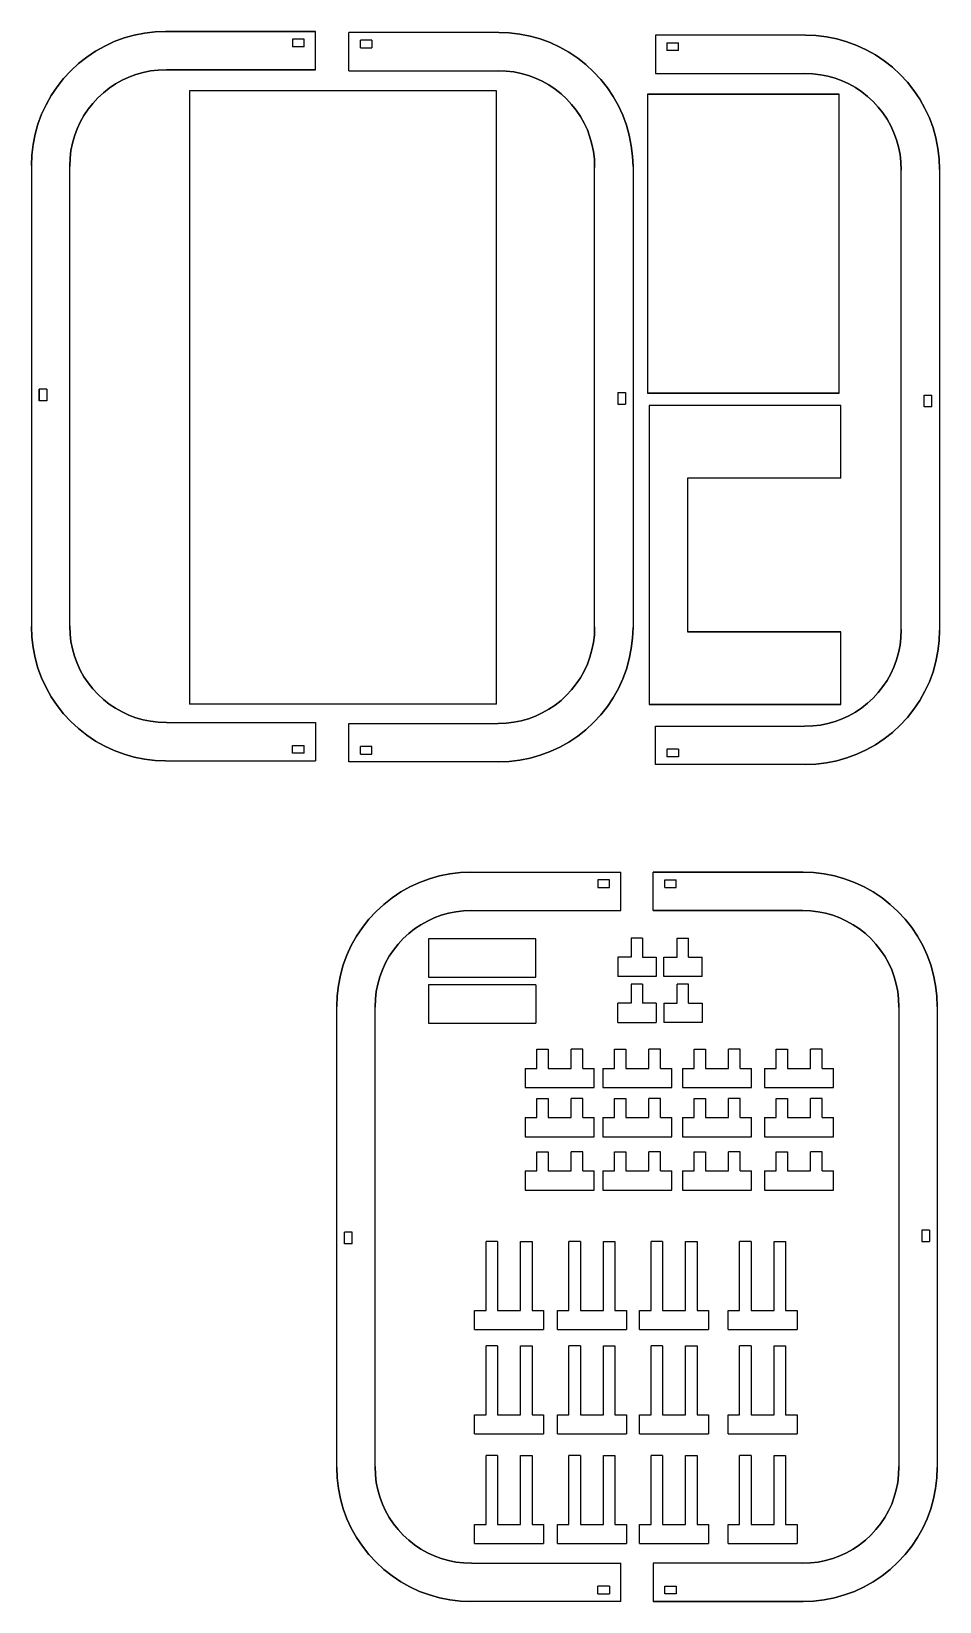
# Model space of a CAD drawing. Extents: x 322 to 440, y -20 to 184.
import ezdxf

# ---------------------------------------------------------------- set-up
doc = ezdxf.new("R2010")
doc.units = 0
doc.header["$MEASUREMENT"] = 0
doc.layers.get('0').update_dxf_attribs({"linetype": 'CONTINUOUS'})

msp = doc.modelspace()

# ---------------------------------------------------------------- linework, layer by layer
at = {"color": 1}
for p, q in [((337.93, 184.35), (336.57, 184.19)), ((337.93, 184.35), (336.57, 184.19)), ((336.57, 184.19), (337.93, 184.35)), ((339.31, 184.41), (337.93, 184.35)), ((339.31, 184.41), (337.93, 184.35)), ((337.93, 184.35), (339.31, 184.41)), ((339.31, 184.41), (358.86, 184.41)), ((358.86, 184.41), (339.31, 184.41)), ((358.86, 179.41), (358.86, 184.41)), ((382.75, 184.28), (363.2, 184.28)), ((363.2, 179.28), (363.2, 184.28)), ((384.12, 184.22), (382.75, 184.28)), ((384.12, 184.22), (382.75, 184.28)), ((382.75, 184.28), (384.12, 184.22)), ((331.36, 182.5), (330.16, 181.83)), ((331.36, 182.5), (330.16, 181.83)), ((330.16, 181.83), (331.36, 182.5)), ((332.61, 183.08), (331.36, 182.5)), ((332.61, 183.08), (331.36, 182.5)), ((331.36, 182.5), (332.61, 183.08)), ((333.9, 183.55), (332.61, 183.08)), ((333.9, 183.55), (332.61, 183.08)), ((332.61, 183.08), (333.9, 183.55)), ((335.22, 183.93), (333.9, 183.55)), ((335.22, 183.93), (333.9, 183.55)), ((333.9, 183.55), (335.22, 183.93)), ((336.57, 184.19), (335.22, 183.93)), ((336.57, 184.19), (335.22, 183.93)), ((335.22, 183.93), (336.57, 184.19)), ((357.36, 183.41), (355.86, 183.41)), ((355.86, 183.41), (355.86, 182.41)), ((357.36, 182.41), (355.86, 182.41)), ((357.36, 182.41), (357.36, 183.41)), ((364.7, 182.28), (364.7, 183.28)), ((366.2, 183.28), (364.7, 183.28)), ((364.7, 182.28), (366.2, 182.28)), ((366.2, 183.28), (366.2, 182.28)), ((385.49, 184.06), (384.12, 184.22)), ((385.49, 184.06), (384.12, 184.22)), ((384.12, 184.22), (385.49, 184.06)), ((386.84, 183.79), (385.49, 184.06)), ((386.84, 183.79), (385.49, 184.06)), ((385.49, 184.06), (386.84, 183.79)), ((388.16, 183.42), (386.84, 183.79)), ((388.16, 183.42), (386.84, 183.79)), ((386.84, 183.79), (388.16, 183.42)), ((389.45, 182.95), (388.16, 183.42)), ((389.45, 182.95), (388.16, 183.42)), ((388.16, 183.42), (389.45, 182.95)), ((390.69, 182.37), (389.45, 182.95)), ((390.69, 182.37), (389.45, 182.95)), ((389.45, 182.95), (390.69, 182.37)), ((390.69, 182.37), (391.89, 181.7)), ((391.89, 181.7), (390.69, 182.37)), ((391.89, 181.7), (390.69, 182.37)), ((422.73, 183.92), (403.18, 183.92)), ((403.18, 183.92), (403.18, 178.92)), ((404.67, 182.92), (406.17, 182.92)), ((404.67, 182.92), (404.67, 181.92)), ((406.17, 181.92), (406.17, 182.92)), ((424.1, 183.87), (422.73, 183.92)), ((424.1, 183.87), (422.73, 183.92)), ((422.73, 183.92), (424.1, 183.87)), ((425.46, 183.71), (424.1, 183.87)), ((425.46, 183.71), (424.1, 183.87)), ((424.1, 183.87), (425.46, 183.71)), ((426.81, 183.44), (425.46, 183.71)), ((426.81, 183.44), (425.46, 183.71)), ((425.46, 183.71), (426.81, 183.44)), ((428.13, 183.06), (426.81, 183.44)), ((428.13, 183.06), (426.81, 183.44)), ((426.81, 183.44), (428.13, 183.06)), ((429.42, 182.59), (428.13, 183.06)), ((429.42, 182.59), (428.13, 183.06)), ((428.13, 183.06), (429.42, 182.59)), ((430.67, 182.01), (429.42, 182.59)), ((430.67, 182.01), (429.42, 182.59)), ((429.42, 182.59), (430.67, 182.01)), ((327.94, 180.22), (326.93, 179.28)), ((327.94, 180.22), (326.93, 179.28)), ((326.93, 179.28), (327.94, 180.22)), ((329.02, 181.07), (327.94, 180.22)), ((329.02, 181.07), (327.94, 180.22)), ((327.94, 180.22), (329.02, 181.07)), ((330.16, 181.83), (329.02, 181.07)), ((330.16, 181.83), (329.02, 181.07)), ((329.02, 181.07), (330.16, 181.83)), ((393.04, 180.94), (391.89, 181.7)), ((393.04, 180.94), (391.89, 181.7)), ((391.89, 181.7), (393.04, 180.94)), ((394.12, 180.08), (393.04, 180.94)), ((394.12, 180.08), (393.04, 180.94)), ((393.04, 180.94), (394.12, 180.08)), ((406.17, 181.92), (404.67, 181.92)), ((431.87, 181.34), (430.67, 182.01)), ((431.87, 181.34), (430.67, 182.01)), ((430.67, 182.01), (431.87, 181.34)), ((433.01, 180.58), (431.87, 181.34)), ((433.01, 180.58), (431.87, 181.34)), ((431.87, 181.34), (433.01, 180.58)), ((434.09, 179.73), (433.01, 180.58)), ((434.09, 179.73), (433.01, 180.58)), ((433.01, 180.58), (434.09, 179.73)), ((326, 178.27), (325.15, 177.2)), ((326, 178.27), (325.15, 177.2)), ((325.15, 177.2), (326, 178.27)), ((326.93, 179.28), (326, 178.27)), ((326.93, 179.28), (326, 178.27)), ((326, 178.27), (326.93, 179.28)), ((334.52, 178.45), (333.63, 178.04)), ((333.63, 178.04), (334.52, 178.45)), ((334.52, 178.45), (333.63, 178.04)), ((335.44, 178.79), (334.52, 178.45)), ((334.52, 178.45), (335.44, 178.79)), ((335.44, 178.79), (334.52, 178.45)), ((336.39, 179.06), (335.44, 178.79)), ((335.44, 178.79), (336.39, 179.06)), ((336.39, 179.06), (335.44, 178.79)), ((337.35, 179.25), (336.39, 179.06)), ((336.39, 179.06), (337.35, 179.25)), ((337.35, 179.25), (336.39, 179.06)), ((338.33, 179.37), (337.35, 179.25)), ((337.35, 179.25), (338.33, 179.37)), ((338.33, 179.37), (337.35, 179.25)), ((339.4, 179.41), (338.33, 179.37)), ((338.33, 179.37), (339.4, 179.41)), ((339.4, 179.41), (338.33, 179.37)), ((339.4, 179.41), (358.86, 179.41)), ((358.86, 179.41), (339.4, 179.41)), ((363.2, 179.28), (382.65, 179.28)), ((383.73, 179.24), (382.65, 179.28)), ((382.65, 179.28), (383.73, 179.24)), ((383.73, 179.24), (382.65, 179.28)), ((384.7, 179.12), (383.73, 179.24)), ((383.73, 179.24), (384.7, 179.12)), ((384.7, 179.12), (383.73, 179.24)), ((385.67, 178.93), (384.7, 179.12)), ((384.7, 179.12), (385.67, 178.93)), ((385.67, 178.93), (384.7, 179.12)), ((386.61, 178.66), (385.67, 178.93)), ((385.67, 178.93), (386.61, 178.66)), ((386.61, 178.66), (385.67, 178.93)), ((387.53, 178.32), (386.61, 178.66)), ((386.61, 178.66), (387.53, 178.32)), ((387.53, 178.32), (386.61, 178.66)), ((388.42, 177.91), (387.53, 178.32)), ((387.53, 178.32), (388.42, 177.91)), ((388.42, 177.91), (387.53, 178.32)), ((395.12, 179.15), (394.12, 180.08)), ((395.12, 179.15), (394.12, 180.08)), ((394.12, 180.08), (395.12, 179.15)), ((396.06, 178.14), (395.12, 179.15)), ((396.06, 178.14), (395.12, 179.15)), ((395.12, 179.15), (396.06, 178.14)), ((396.91, 177.06), (396.06, 178.14)), ((396.91, 177.06), (396.06, 178.14)), ((396.06, 178.14), (396.91, 177.06)), ((403.18, 178.92), (422.63, 178.92)), ((423.71, 178.88), (422.63, 178.92)), ((422.63, 178.92), (423.71, 178.88)), ((423.71, 178.88), (422.63, 178.92)), ((424.68, 178.76), (423.71, 178.88)), ((423.71, 178.88), (424.68, 178.76)), ((424.68, 178.76), (423.71, 178.88)), ((425.64, 178.57), (424.68, 178.76)), ((424.68, 178.76), (425.64, 178.57)), ((425.64, 178.57), (424.68, 178.76)), ((426.59, 178.31), (425.64, 178.57)), ((425.64, 178.57), (426.59, 178.31)), ((426.59, 178.31), (425.64, 178.57)), ((427.51, 177.97), (426.59, 178.31)), ((426.59, 178.31), (427.51, 177.97)), ((427.51, 177.97), (426.59, 178.31)), ((435.1, 178.8), (434.09, 179.73)), ((435.1, 178.8), (434.09, 179.73)), ((434.09, 179.73), (435.1, 178.8)), ((436.03, 177.79), (435.1, 178.8)), ((436.03, 177.79), (435.1, 178.8)), ((435.1, 178.8), (436.03, 177.79)), ((325.15, 177.2), (324.39, 176.05)), ((325.15, 177.2), (324.39, 176.05)), ((324.39, 176.05), (325.15, 177.2)), ((331.19, 176.41), (330.47, 175.74)), ((330.47, 175.74), (331.19, 176.41)), ((331.19, 176.41), (330.47, 175.74)), ((331.96, 177.02), (331.19, 176.41)), ((331.19, 176.41), (331.96, 177.02)), ((331.96, 177.02), (331.19, 176.41)), ((332.78, 177.56), (331.96, 177.02)), ((331.96, 177.02), (332.78, 177.56)), ((332.78, 177.56), (331.96, 177.02)), ((333.63, 178.04), (332.78, 177.56)), ((332.78, 177.56), (333.63, 178.04)), ((333.63, 178.04), (332.78, 177.56)), ((342.43, 176.67), (342.43, 96.67)), ((382.43, 176.67), (342.43, 176.67)), ((382.43, 96.67), (382.43, 176.67)), ((389.28, 177.43), (388.42, 177.91)), ((388.42, 177.91), (389.28, 177.43)), ((389.28, 177.43), (388.42, 177.91)), ((390.1, 176.89), (389.28, 177.43)), ((389.28, 177.43), (390.1, 176.89)), ((390.1, 176.89), (389.28, 177.43)), ((390.87, 176.28), (390.1, 176.89)), ((390.1, 176.89), (390.87, 176.28)), ((390.87, 176.28), (390.1, 176.89)), ((391.59, 175.61), (390.87, 176.28)), ((390.87, 176.28), (391.59, 175.61)), ((391.59, 175.61), (390.87, 176.28)), ((397.67, 175.92), (396.91, 177.06)), ((397.67, 175.92), (396.91, 177.06)), ((396.91, 177.06), (397.67, 175.92)), ((427.12, 176.23), (402.12, 176.23)), ((402.12, 176.23), (402.12, 137.23)), ((402.12, 176.23), (427.12, 176.23)), ((427.12, 137.23), (427.12, 176.23)), ((428.4, 177.56), (427.51, 177.97)), ((427.51, 177.97), (428.4, 177.56)), ((428.4, 177.56), (427.51, 177.97)), ((429.26, 177.08), (428.4, 177.56)), ((428.4, 177.56), (429.26, 177.08)), ((429.26, 177.08), (428.4, 177.56)), ((430.07, 176.53), (429.26, 177.08)), ((429.26, 177.08), (430.07, 176.53)), ((430.07, 176.53), (429.26, 177.08)), ((430.84, 175.92), (430.07, 176.53)), ((430.07, 176.53), (430.84, 175.92)), ((430.84, 175.92), (430.07, 176.53)), ((436.88, 176.71), (436.03, 177.79)), ((436.88, 176.71), (436.03, 177.79)), ((436.03, 177.79), (436.88, 176.71)), ((437.65, 175.56), (436.88, 176.71)), ((437.65, 175.56), (436.88, 176.71)), ((436.88, 176.71), (437.65, 175.56)), ((323.71, 174.85), (323.14, 173.61)), ((323.71, 174.85), (323.14, 173.61)), ((323.14, 173.61), (323.71, 174.85)), ((324.39, 176.05), (323.71, 174.85)), ((324.39, 176.05), (323.71, 174.85)), ((323.71, 174.85), (324.39, 176.05)), ((329.2, 174.25), (328.65, 173.44)), ((328.65, 173.44), (329.2, 174.25)), ((329.2, 174.25), (328.65, 173.44)), ((329.8, 175.02), (329.2, 174.25)), ((329.2, 174.25), (329.8, 175.02)), ((329.8, 175.02), (329.2, 174.25)), ((330.47, 175.74), (329.8, 175.02)), ((330.47, 175.74), (329.8, 175.02)), ((329.8, 175.02), (330.47, 175.74)), ((392.25, 174.89), (391.59, 175.61)), ((391.59, 175.61), (392.25, 174.89)), ((392.25, 174.89), (391.59, 175.61)), ((392.86, 174.12), (392.25, 174.89)), ((392.25, 174.89), (392.86, 174.12)), ((392.86, 174.12), (392.25, 174.89)), ((393.4, 173.31), (392.86, 174.12)), ((392.86, 174.12), (393.4, 173.31)), ((393.4, 173.31), (392.86, 174.12)), ((398.34, 174.72), (397.67, 175.92)), ((398.34, 174.72), (397.67, 175.92)), ((397.67, 175.92), (398.34, 174.72)), ((398.92, 173.47), (398.34, 174.72)), ((398.92, 173.47), (398.34, 174.72)), ((398.34, 174.72), (398.92, 173.47)), ((431.56, 175.26), (430.84, 175.92)), ((430.84, 175.92), (431.56, 175.26)), ((431.56, 175.26), (430.84, 175.92)), ((432.23, 174.54), (431.56, 175.26)), ((431.56, 175.26), (432.23, 174.54)), ((432.23, 174.54), (431.56, 175.26)), ((432.84, 173.77), (432.23, 174.54)), ((432.23, 174.54), (432.84, 173.77)), ((432.84, 173.77), (432.23, 174.54)), ((438.32, 174.37), (437.65, 175.56)), ((438.32, 174.37), (437.65, 175.56)), ((437.65, 175.56), (438.32, 174.37)), ((438.89, 173.12), (438.32, 174.37)), ((438.89, 173.12), (438.32, 174.37)), ((438.32, 174.37), (438.89, 173.12)), ((322.66, 172.32), (322.29, 170.99)), ((322.66, 172.32), (322.29, 170.99)), ((322.29, 170.99), (322.66, 172.32)), ((323.14, 173.61), (322.66, 172.32)), ((323.14, 173.61), (322.66, 172.32)), ((322.66, 172.32), (323.14, 173.61)), ((328.17, 172.58), (327.76, 171.69)), ((327.76, 171.69), (328.17, 172.58)), ((328.17, 172.58), (327.76, 171.69)), ((328.65, 173.44), (328.17, 172.58)), ((328.17, 172.58), (328.65, 173.44)), ((328.65, 173.44), (328.17, 172.58)), ((393.88, 172.45), (393.4, 173.31)), ((393.4, 173.31), (393.88, 172.45)), ((393.88, 172.45), (393.4, 173.31)), ((394.3, 171.56), (393.88, 172.45)), ((393.88, 172.45), (394.3, 171.56)), ((394.3, 171.56), (393.88, 172.45)), ((399.39, 172.19), (398.92, 173.47)), ((399.39, 172.19), (398.92, 173.47)), ((398.92, 173.47), (399.39, 172.19)), ((399.77, 170.86), (399.39, 172.19)), ((399.77, 170.86), (399.39, 172.19)), ((399.39, 172.19), (399.77, 170.86)), ((433.38, 172.95), (432.84, 173.77)), ((432.84, 173.77), (433.38, 172.95)), ((433.38, 172.95), (432.84, 173.77)), ((433.86, 172.09), (433.38, 172.95)), ((433.38, 172.95), (433.86, 172.09)), ((433.86, 172.09), (433.38, 172.95)), ((434.27, 171.2), (433.86, 172.09)), ((433.86, 172.09), (434.27, 171.2)), ((434.27, 171.2), (433.86, 172.09)), ((439.37, 171.83), (438.89, 173.12)), ((439.37, 171.83), (438.89, 173.12)), ((438.89, 173.12), (439.37, 171.83)), ((322.29, 170.99), (322.02, 169.65)), ((322.29, 170.99), (322.02, 169.65)), ((322.02, 169.65), (322.29, 170.99)), ((327.42, 170.77), (327.16, 169.83)), ((327.16, 169.83), (327.42, 170.77)), ((327.42, 170.77), (327.16, 169.83)), ((327.76, 171.69), (327.42, 170.77)), ((327.42, 170.77), (327.76, 171.69)), ((327.76, 171.69), (327.42, 170.77)), ((394.63, 170.64), (394.3, 171.56)), ((394.3, 171.56), (394.63, 170.64)), ((394.63, 170.64), (394.3, 171.56)), ((394.9, 169.69), (394.63, 170.64)), ((394.63, 170.64), (394.9, 169.69)), ((394.9, 169.69), (394.63, 170.64)), ((400.03, 169.51), (399.77, 170.86)), ((400.03, 169.51), (399.77, 170.86)), ((399.77, 170.86), (400.03, 169.51)), ((434.61, 170.28), (434.27, 171.2)), ((434.27, 171.2), (434.61, 170.28)), ((434.61, 170.28), (434.27, 171.2)), ((434.88, 169.34), (434.61, 170.28)), ((434.61, 170.28), (434.88, 169.34)), ((434.88, 169.34), (434.61, 170.28)), ((439.74, 170.51), (439.37, 171.83)), ((439.74, 170.51), (439.37, 171.83)), ((439.37, 171.83), (439.74, 170.51)), ((440.01, 169.16), (439.74, 170.51)), ((440.01, 169.16), (439.74, 170.51)), ((439.74, 170.51), (440.01, 169.16)), ((321.86, 168.28), (321.81, 166.91)), ((321.86, 168.28), (321.81, 166.91)), ((321.81, 166.91), (321.86, 168.28)), ((322.02, 169.65), (321.86, 168.28)), ((322.02, 169.65), (321.86, 168.28)), ((321.86, 168.28), (322.02, 169.65)), ((326.85, 167.89), (326.81, 166.81)), ((326.81, 166.81), (326.85, 167.89)), ((326.85, 167.89), (326.81, 166.81)), ((326.96, 168.86), (326.85, 167.89)), ((326.85, 167.89), (326.96, 168.86)), ((326.96, 168.86), (326.85, 167.89)), ((327.16, 169.83), (326.96, 168.86)), ((326.96, 168.86), (327.16, 169.83)), ((327.16, 169.83), (326.96, 168.86)), ((395.09, 168.73), (394.9, 169.69)), ((394.9, 169.69), (395.09, 168.73)), ((395.09, 168.73), (394.9, 169.69)), ((395.21, 167.76), (395.09, 168.73)), ((395.09, 168.73), (395.21, 167.76)), ((395.21, 167.76), (395.09, 168.73)), ((400.2, 168.15), (400.03, 169.51)), ((400.2, 168.15), (400.03, 169.51)), ((400.03, 169.51), (400.2, 168.15)), ((400.25, 166.78), (400.2, 168.15)), ((400.25, 166.78), (400.2, 168.15)), ((400.2, 168.15), (400.25, 166.78)), ((435.07, 168.38), (434.88, 169.34)), ((434.88, 169.34), (435.07, 168.38)), ((435.07, 168.38), (434.88, 169.34)), ((435.18, 167.4), (435.07, 168.38)), ((435.07, 168.38), (435.18, 167.4)), ((435.18, 167.4), (435.07, 168.38)), ((440.17, 167.79), (440.01, 169.16)), ((440.17, 167.79), (440.01, 169.16)), ((440.01, 169.16), (440.17, 167.79)), ((321.81, 166.91), (321.81, 106.8)), ((321.81, 166.91), (321.81, 106.8)), ((326.81, 106.9), (326.81, 166.81)), ((395.25, 166.68), (395.21, 167.76)), ((395.21, 167.76), (395.25, 166.68)), ((395.25, 166.68), (395.21, 167.76)), ((395.25, 106.77), (395.25, 166.68)), ((400.25, 166.78), (400.25, 106.67)), ((435.23, 166.32), (435.18, 167.4)), ((435.18, 167.4), (435.23, 166.32)), ((435.23, 166.32), (435.18, 167.4)), ((435.23, 106.41), (435.23, 166.32)), ((440.23, 166.42), (440.17, 167.79)), ((440.23, 166.42), (440.17, 167.79)), ((440.17, 167.79), (440.23, 166.42)), ((440.23, 166.42), (440.23, 106.32)), ((323.81, 137.76), (322.81, 137.76)), ((322.81, 136.26), (322.81, 137.76)), ((322.81, 137.76), (322.81, 136.26)), ((323.81, 137.76), (323.81, 136.26)), ((398.25, 137.32), (398.25, 135.82)), ((398.25, 137.32), (399.25, 137.32)), ((399.25, 137.32), (399.25, 135.82)), ((402.12, 137.23), (427.12, 137.23)), ((427.12, 137.23), (402.12, 137.23)), ((323.81, 136.26), (322.81, 136.26)), ((398.25, 135.82), (399.25, 135.82)), ((427.37, 135.64), (402.37, 135.64)), ((402.37, 135.64), (402.37, 96.64)), ((427.37, 135.64), (402.37, 135.64)), ((427.37, 126.14), (427.37, 135.64)), ((438.23, 135.47), (438.23, 136.97)), ((438.23, 136.97), (439.23, 136.97)), ((439.23, 135.47), (438.23, 135.47)), ((439.23, 135.47), (439.23, 136.97)), ((407.37, 126.14), (407.37, 106.14)), ((427.37, 126.14), (407.37, 126.14)), ((427.37, 126.14), (407.37, 126.14)), ((321.81, 106.8), (321.86, 105.43)), ((321.81, 106.8), (321.86, 105.43)), ((321.86, 105.43), (321.81, 106.8)), ((326.81, 106.9), (326.85, 105.82)), ((326.85, 105.82), (326.81, 106.9)), ((326.81, 106.9), (326.85, 105.82)), ((395.21, 105.69), (395.25, 106.77)), ((395.25, 106.77), (395.21, 105.69)), ((395.21, 105.69), (395.25, 106.77)), ((400.2, 105.3), (400.25, 106.67)), ((400.2, 105.3), (400.25, 106.67)), ((400.25, 106.67), (400.2, 105.3)), ((321.86, 105.43), (322.02, 104.07)), ((321.86, 105.43), (322.02, 104.07)), ((322.02, 104.07), (321.86, 105.43)), ((326.85, 105.82), (326.96, 104.85)), ((326.96, 104.85), (326.85, 105.82)), ((326.85, 105.82), (326.96, 104.85)), ((326.96, 104.85), (327.16, 103.89)), ((327.16, 103.89), (326.96, 104.85)), ((326.96, 104.85), (327.16, 103.89)), ((394.9, 103.75), (395.09, 104.72)), ((395.09, 104.72), (394.9, 103.75)), ((394.9, 103.75), (395.09, 104.72)), ((395.09, 104.72), (395.21, 105.69)), ((395.21, 105.69), (395.09, 104.72)), ((395.09, 104.72), (395.21, 105.69)), ((400.03, 103.93), (400.2, 105.3)), ((400.03, 103.93), (400.2, 105.3)), ((400.2, 105.3), (400.03, 103.93)), ((427.37, 106.14), (407.37, 106.14)), ((407.37, 106.14), (427.37, 106.14)), ((427.37, 96.64), (427.37, 106.14)), ((435.07, 104.36), (435.18, 105.33)), ((435.18, 105.33), (435.07, 104.36)), ((435.07, 104.36), (435.18, 105.33)), ((435.18, 105.33), (435.23, 106.41)), ((435.23, 106.41), (435.18, 105.33)), ((435.18, 105.33), (435.23, 106.41)), ((440.01, 103.58), (440.17, 104.94)), ((440.01, 103.58), (440.17, 104.94)), ((440.17, 104.94), (440.01, 103.58)), ((440.17, 104.94), (440.23, 106.32)), ((440.17, 104.94), (440.23, 106.32)), ((440.23, 106.32), (440.17, 104.94)), ((322.02, 104.07), (322.29, 102.72)), ((322.02, 104.07), (322.29, 102.72)), ((322.29, 102.72), (322.02, 104.07)), ((322.29, 102.72), (322.66, 101.4)), ((322.29, 102.72), (322.66, 101.4)), ((322.66, 101.4), (322.29, 102.72)), ((327.16, 103.89), (327.42, 102.94)), ((327.42, 102.94), (327.16, 103.89)), ((327.16, 103.89), (327.42, 102.94)), ((327.42, 102.94), (327.76, 102.02)), ((327.76, 102.02), (327.42, 102.94)), ((327.42, 102.94), (327.76, 102.02)), ((394.3, 101.89), (394.63, 102.81)), ((394.63, 102.81), (394.3, 101.89)), ((394.3, 101.89), (394.63, 102.81)), ((394.63, 102.81), (394.9, 103.75)), ((394.9, 103.75), (394.63, 102.81)), ((394.63, 102.81), (394.9, 103.75)), ((399.39, 101.26), (399.77, 102.59)), ((399.39, 101.26), (399.77, 102.59)), ((399.77, 102.59), (399.39, 101.26)), ((399.77, 102.59), (400.03, 103.93)), ((399.77, 102.59), (400.03, 103.93)), ((400.03, 103.93), (399.77, 102.59)), ((434.61, 102.45), (434.27, 101.53)), ((434.27, 101.53), (434.61, 102.45)), ((434.27, 101.53), (434.61, 102.45)), ((434.61, 102.45), (434.88, 103.4)), ((434.88, 103.4), (434.61, 102.45)), ((434.61, 102.45), (434.88, 103.4)), ((434.88, 103.4), (435.07, 104.36)), ((435.07, 104.36), (434.88, 103.4)), ((434.88, 103.4), (435.07, 104.36)), ((439.74, 102.23), (440.01, 103.58)), ((439.74, 102.23), (440.01, 103.58)), ((440.01, 103.58), (439.74, 102.23)), ((322.66, 101.4), (323.14, 100.11)), ((322.66, 101.4), (323.14, 100.11)), ((323.14, 100.11), (322.66, 101.4)), ((327.76, 102.02), (328.17, 101.13)), ((328.17, 101.13), (327.76, 102.02)), ((327.76, 102.02), (328.17, 101.13)), ((328.17, 101.13), (328.65, 100.27)), ((328.65, 100.27), (328.17, 101.13)), ((328.17, 101.13), (328.65, 100.27)), ((393.4, 100.14), (393.88, 101)), ((393.4, 100.14), (393.88, 101)), ((393.88, 101), (393.4, 100.14)), ((393.88, 101), (394.3, 101.89)), ((394.3, 101.89), (393.88, 101)), ((393.88, 101), (394.3, 101.89)), ((398.92, 99.97), (399.39, 101.26)), ((398.92, 99.97), (399.39, 101.26)), ((399.39, 101.26), (398.92, 99.97)), ((433.38, 99.79), (433.86, 100.64)), ((433.86, 100.64), (433.38, 99.79)), ((433.38, 99.79), (433.86, 100.64)), ((433.86, 100.64), (434.27, 101.53)), ((434.27, 101.53), (433.86, 100.64)), ((433.86, 100.64), (434.27, 101.53)), ((438.89, 99.62), (439.37, 100.91)), ((438.89, 99.62), (439.37, 100.91)), ((439.37, 100.91), (438.89, 99.62)), ((439.37, 100.91), (439.74, 102.23)), ((439.37, 100.91), (439.74, 102.23)), ((439.74, 102.23), (439.37, 100.91)), ((323.14, 100.11), (323.71, 98.86)), ((323.14, 100.11), (323.71, 98.86)), ((323.71, 98.86), (323.14, 100.11)), ((323.71, 98.86), (324.39, 97.66)), ((323.71, 98.86), (324.39, 97.66)), ((324.39, 97.66), (323.71, 98.86)), ((328.65, 100.27), (329.2, 99.46)), ((329.2, 99.46), (328.65, 100.27)), ((328.65, 100.27), (329.2, 99.46)), ((329.2, 99.46), (329.8, 98.69)), ((329.8, 98.69), (329.2, 99.46)), ((329.2, 99.46), (329.8, 98.69)), ((329.8, 98.69), (330.47, 97.97)), ((330.47, 97.97), (329.8, 98.69)), ((329.8, 98.69), (330.47, 97.97)), ((391.59, 97.84), (392.25, 98.56)), ((392.25, 98.56), (391.59, 97.84)), ((391.59, 97.84), (392.25, 98.56)), ((392.25, 98.56), (392.86, 99.33)), ((392.86, 99.33), (392.25, 98.56)), ((392.25, 98.56), (392.86, 99.33)), ((392.86, 99.33), (393.4, 100.14)), ((393.4, 100.14), (392.86, 99.33)), ((392.86, 99.33), (393.4, 100.14)), ((397.67, 97.53), (398.34, 98.73)), ((397.67, 97.53), (398.34, 98.73)), ((398.34, 98.73), (397.67, 97.53)), ((398.34, 98.73), (398.92, 99.97)), ((398.34, 98.73), (398.92, 99.97)), ((398.92, 99.97), (398.34, 98.73)), ((432.23, 98.2), (432.84, 98.97)), ((432.84, 98.97), (432.23, 98.2)), ((432.23, 98.2), (432.84, 98.97)), ((432.84, 98.97), (433.38, 99.79)), ((433.38, 99.79), (432.84, 98.97)), ((432.84, 98.97), (433.38, 99.79)), ((437.65, 97.17), (438.32, 98.37)), ((437.65, 97.17), (438.32, 98.37)), ((438.32, 98.37), (437.65, 97.17)), ((438.32, 98.37), (438.89, 99.62)), ((438.32, 98.37), (438.89, 99.62)), ((438.89, 99.62), (438.32, 98.37)), ((324.39, 97.66), (325.15, 96.52)), ((324.39, 97.66), (325.15, 96.52)), ((325.15, 96.52), (324.39, 97.66)), ((325.15, 96.52), (326, 95.44)), ((325.15, 96.52), (326, 95.44)), ((326, 95.44), (325.15, 96.52)), ((330.47, 97.97), (331.19, 97.3)), ((331.19, 97.3), (330.47, 97.97)), ((330.47, 97.97), (331.19, 97.3)), ((331.19, 97.3), (331.96, 96.69)), ((331.96, 96.69), (331.19, 97.3)), ((331.19, 97.3), (331.96, 96.69)), ((331.96, 96.69), (332.78, 96.15)), ((332.78, 96.15), (331.96, 96.69)), ((331.96, 96.69), (332.78, 96.15)), ((382.43, 96.67), (342.43, 96.67)), ((389.28, 96.02), (390.1, 96.56)), ((390.1, 96.56), (389.28, 96.02)), ((389.28, 96.02), (390.1, 96.56)), ((390.1, 96.56), (390.87, 97.17)), ((390.87, 97.17), (390.1, 96.56)), ((390.1, 96.56), (390.87, 97.17)), ((390.87, 97.17), (391.59, 97.84)), ((391.59, 97.84), (390.87, 97.17)), ((390.87, 97.17), (391.59, 97.84)), ((396.06, 95.31), (396.91, 96.39)), ((396.06, 95.31), (396.91, 96.39)), ((396.91, 96.39), (396.06, 95.31)), ((396.91, 96.39), (397.67, 97.53)), ((396.91, 96.39), (397.67, 97.53)), ((397.67, 97.53), (396.91, 96.39)), ((402.37, 96.64), (427.37, 96.64)), ((427.37, 96.64), (402.37, 96.64)), ((430.07, 96.21), (430.84, 96.81)), ((430.84, 96.81), (430.07, 96.21)), ((430.07, 96.21), (430.84, 96.81)), ((430.84, 96.81), (431.56, 97.48)), ((431.56, 97.48), (430.84, 96.81)), ((430.84, 96.81), (431.56, 97.48)), ((431.56, 97.48), (432.23, 98.2)), ((432.23, 98.2), (431.56, 97.48)), ((431.56, 97.48), (432.23, 98.2)), ((436.88, 96.03), (437.65, 97.17)), ((436.88, 96.03), (437.65, 97.17)), ((437.65, 97.17), (436.88, 96.03)), ((326, 95.44), (326.93, 94.43)), ((326, 95.44), (326.93, 94.43)), ((326.93, 94.43), (326, 95.44)), ((326.93, 94.43), (327.94, 93.5)), ((326.93, 94.43), (327.94, 93.5)), ((327.94, 93.5), (326.93, 94.43)), ((332.78, 96.15), (333.63, 95.67)), ((333.63, 95.67), (332.78, 96.15)), ((332.78, 96.15), (333.63, 95.67)), ((334.52, 95.26), (333.63, 95.67)), ((333.63, 95.67), (334.52, 95.26)), ((333.63, 95.67), (334.52, 95.26)), ((334.52, 95.26), (335.44, 94.92)), ((335.44, 94.92), (334.52, 95.26)), ((334.52, 95.26), (335.44, 94.92)), ((335.44, 94.92), (336.39, 94.65)), ((336.39, 94.65), (335.44, 94.92)), ((335.44, 94.92), (336.39, 94.65)), ((336.39, 94.65), (337.35, 94.46)), ((337.35, 94.46), (336.39, 94.65)), ((336.39, 94.65), (337.35, 94.46)), ((337.35, 94.46), (338.33, 94.35)), ((338.33, 94.35), (337.35, 94.46)), ((337.35, 94.46), (338.33, 94.35)), ((338.33, 94.35), (339.4, 94.3)), ((339.4, 94.3), (338.33, 94.35)), ((338.33, 94.35), (339.4, 94.3)), ((339.4, 94.3), (358.86, 94.3)), ((339.41, 94.3), (358.86, 94.3)), ((358.86, 94.3), (358.86, 89.3)), ((382.65, 94.17), (383.73, 94.21)), ((383.73, 94.21), (382.65, 94.17)), ((382.65, 94.17), (383.73, 94.21)), ((383.73, 94.21), (384.7, 94.33)), ((384.7, 94.33), (383.73, 94.21)), ((383.73, 94.21), (384.7, 94.33)), ((385.67, 94.52), (384.7, 94.33)), ((384.7, 94.33), (385.67, 94.52)), ((384.7, 94.33), (385.67, 94.52)), ((385.67, 94.52), (386.61, 94.79)), ((386.61, 94.79), (385.67, 94.52)), ((385.67, 94.52), (386.61, 94.79)), ((386.61, 94.79), (387.53, 95.13)), ((387.53, 95.13), (386.61, 94.79)), ((386.61, 94.79), (387.53, 95.13)), ((387.53, 95.13), (388.42, 95.54)), ((388.42, 95.54), (387.53, 95.13)), ((387.53, 95.13), (388.42, 95.54)), ((388.42, 95.54), (389.28, 96.02)), ((389.28, 96.02), (388.42, 95.54)), ((388.42, 95.54), (389.28, 96.02)), ((394.12, 93.36), (395.12, 94.3)), ((394.12, 93.36), (395.12, 94.3)), ((395.12, 94.3), (394.12, 93.36)), ((395.12, 94.3), (396.06, 95.31)), ((395.12, 94.3), (396.06, 95.31)), ((396.06, 95.31), (395.12, 94.3)), ((425.64, 94.16), (426.59, 94.43)), ((426.59, 94.43), (425.64, 94.16)), ((425.64, 94.16), (426.59, 94.43)), ((426.59, 94.43), (427.51, 94.77)), ((427.51, 94.77), (426.59, 94.43)), ((426.59, 94.43), (427.51, 94.77)), ((427.51, 94.77), (428.4, 95.18)), ((428.4, 95.18), (427.51, 94.77)), ((427.51, 94.77), (428.4, 95.18)), ((428.4, 95.18), (429.26, 95.66)), ((429.26, 95.66), (428.4, 95.18)), ((428.4, 95.18), (429.26, 95.66)), ((429.26, 95.66), (430.07, 96.21)), ((430.07, 96.21), (429.26, 95.66)), ((429.26, 95.66), (430.07, 96.21)), ((435.1, 93.94), (436.03, 94.95)), ((435.1, 93.94), (436.03, 94.95)), ((436.03, 94.95), (435.1, 93.94)), ((436.03, 94.95), (436.88, 96.03)), ((436.03, 94.95), (436.88, 96.03)), ((436.88, 96.03), (436.03, 94.95)), ((327.94, 93.5), (329.02, 92.65)), ((327.94, 93.5), (329.02, 92.65)), ((329.02, 92.65), (327.94, 93.5)), ((329.02, 92.65), (330.16, 91.88)), ((329.02, 92.65), (330.16, 91.88)), ((330.16, 91.88), (329.02, 92.65)), ((363.2, 94.17), (382.65, 94.17)), ((363.2, 89.17), (363.2, 94.17)), ((391.89, 91.75), (393.04, 92.51)), ((391.89, 91.75), (393.04, 92.51)), ((393.04, 92.51), (391.89, 91.75)), ((393.04, 92.51), (394.12, 93.36)), ((393.04, 92.51), (394.12, 93.36)), ((394.12, 93.36), (393.04, 92.51)), ((403.17, 88.82), (403.17, 93.81)), ((403.17, 93.81), (422.63, 93.81)), ((422.63, 93.81), (423.71, 93.86)), ((423.71, 93.86), (422.63, 93.81)), ((422.63, 93.81), (423.71, 93.86)), ((423.71, 93.86), (424.68, 93.97)), ((424.68, 93.97), (423.71, 93.86)), ((423.71, 93.86), (424.68, 93.97)), ((424.68, 93.97), (425.64, 94.16)), ((425.64, 94.16), (424.68, 93.97)), ((424.68, 93.97), (425.64, 94.16)), ((431.87, 91.39), (433.01, 92.16)), ((431.87, 91.39), (433.01, 92.16)), ((433.01, 92.16), (431.87, 91.39)), ((433.01, 92.16), (434.09, 93.01)), ((433.01, 92.16), (434.09, 93.01)), ((434.09, 93.01), (433.01, 92.16)), ((434.09, 93.01), (435.1, 93.94)), ((434.09, 93.01), (435.1, 93.94)), ((435.1, 93.94), (434.09, 93.01)), ((330.16, 91.88), (331.36, 91.21)), ((330.16, 91.88), (331.36, 91.21)), ((331.36, 91.21), (330.16, 91.88)), ((331.36, 91.21), (332.61, 90.64)), ((331.36, 91.21), (332.61, 90.64)), ((332.61, 90.64), (331.36, 91.21)), ((332.61, 90.64), (333.9, 90.16)), ((332.61, 90.64), (333.9, 90.16)), ((333.9, 90.16), (332.61, 90.64)), ((333.9, 90.16), (335.22, 89.79)), ((333.9, 90.16), (335.22, 89.79)), ((335.22, 89.79), (333.9, 90.16)), ((355.86, 90.3), (355.86, 91.3)), ((355.86, 91.3), (357.36, 91.3)), ((357.36, 90.3), (355.86, 90.3)), ((357.36, 90.3), (357.36, 91.3)), ((366.2, 91.17), (364.7, 91.17)), ((364.7, 90.17), (364.7, 91.17)), ((364.7, 90.17), (366.2, 90.17)), ((366.2, 90.17), (366.2, 91.17)), ((388.16, 90.03), (389.45, 90.5)), ((388.16, 90.03), (389.45, 90.5)), ((389.45, 90.5), (388.16, 90.03)), ((389.45, 90.5), (390.69, 91.08)), ((389.45, 90.5), (390.69, 91.08)), ((390.69, 91.08), (389.45, 90.5)), ((390.69, 91.08), (391.89, 91.75)), ((390.69, 91.08), (391.89, 91.75)), ((391.89, 91.75), (390.69, 91.08)), ((404.67, 90.82), (404.67, 89.82)), ((406.17, 90.82), (404.67, 90.82)), ((406.17, 90.82), (406.17, 89.81)), ((428.13, 89.67), (429.42, 90.15)), ((428.13, 89.67), (429.42, 90.15)), ((429.42, 90.15), (428.13, 89.67)), ((429.42, 90.15), (430.67, 90.72)), ((429.42, 90.15), (430.67, 90.72)), ((430.67, 90.72), (429.42, 90.15)), ((430.67, 90.72), (431.87, 91.39)), ((430.67, 90.72), (431.87, 91.39)), ((431.87, 91.39), (430.67, 90.72)), ((335.22, 89.79), (336.57, 89.52)), ((335.22, 89.79), (336.57, 89.52)), ((336.57, 89.52), (335.22, 89.79)), ((336.57, 89.52), (337.93, 89.36)), ((336.57, 89.52), (337.93, 89.36)), ((337.93, 89.36), (336.57, 89.52)), ((337.93, 89.36), (339.31, 89.3)), ((337.93, 89.36), (339.31, 89.3)), ((339.31, 89.3), (337.93, 89.36)), ((339.31, 89.3), (358.86, 89.3)), ((339.31, 89.3), (358.86, 89.3)), ((382.75, 89.17), (363.2, 89.17)), ((382.75, 89.17), (384.12, 89.23)), ((382.75, 89.17), (384.12, 89.23)), ((384.12, 89.23), (382.75, 89.17)), ((384.12, 89.23), (385.49, 89.39)), ((384.12, 89.23), (385.49, 89.39)), ((385.49, 89.39), (384.12, 89.23)), ((386.84, 89.66), (385.49, 89.39)), ((385.49, 89.39), (386.84, 89.65)), ((385.49, 89.39), (386.84, 89.65)), ((386.84, 89.65), (388.16, 90.03)), ((386.84, 89.65), (388.16, 90.03)), ((388.16, 90.03), (386.84, 89.65)), ((422.73, 88.82), (403.17, 88.82)), ((406.17, 89.82), (404.67, 89.82)), ((422.73, 88.82), (424.1, 88.87)), ((422.73, 88.82), (424.1, 88.87)), ((424.1, 88.87), (422.73, 88.82)), ((424.1, 88.87), (425.46, 89.03)), ((424.1, 88.87), (425.46, 89.03)), ((425.46, 89.03), (424.1, 88.87)), ((425.46, 89.03), (426.81, 89.3)), ((425.46, 89.03), (426.81, 89.3)), ((426.81, 89.3), (425.46, 89.03)), ((426.81, 89.3), (428.13, 89.67)), ((426.81, 89.3), (428.13, 89.67)), ((428.13, 89.67), (426.81, 89.3)), ((372.42, 73.44), (373.71, 73.92)), ((372.42, 73.44), (373.71, 73.92)), ((373.71, 73.92), (372.42, 73.44)), ((373.71, 73.92), (375.03, 74.29)), ((373.71, 73.92), (375.03, 74.29)), ((375.03, 74.29), (373.71, 73.92)), ((375.03, 74.29), (376.38, 74.56)), ((375.03, 74.29), (376.38, 74.56)), ((376.38, 74.56), (375.03, 74.29)), ((376.38, 74.56), (377.74, 74.72)), ((376.38, 74.56), (377.74, 74.72)), ((377.74, 74.72), (376.38, 74.56)), ((377.74, 74.72), (379.12, 74.78)), ((377.74, 74.72), (379.12, 74.78)), ((379.12, 74.78), (377.74, 74.72)), ((379.12, 74.78), (398.67, 74.78)), ((397.17, 73.78), (395.67, 73.78)), ((395.67, 73.78), (395.67, 72.78)), ((397.17, 72.78), (397.17, 73.78)), ((398.67, 69.78), (398.67, 74.78)), ((402.88, 74.78), (422.43, 74.78)), ((422.43, 74.78), (402.88, 74.78)), ((402.88, 69.78), (402.88, 74.78)), ((404.38, 73.78), (405.88, 73.78)), ((404.38, 72.78), (404.38, 73.78)), ((405.88, 72.78), (405.88, 73.78)), ((422.43, 74.78), (423.8, 74.72)), ((422.43, 74.78), (423.8, 74.72)), ((423.8, 74.72), (422.43, 74.78)), ((423.8, 74.72), (425.17, 74.56)), ((423.8, 74.72), (425.17, 74.56)), ((425.17, 74.56), (423.8, 74.72)), ((425.17, 74.56), (426.52, 74.29)), ((425.17, 74.56), (426.52, 74.29)), ((426.52, 74.29), (425.17, 74.56)), ((426.52, 74.29), (427.84, 73.92)), ((426.52, 74.29), (427.84, 73.92)), ((427.84, 73.92), (426.52, 74.29)), ((427.84, 73.92), (429.13, 73.44)), ((427.84, 73.92), (429.13, 73.44)), ((429.13, 73.44), (427.84, 73.92)), ((368.83, 71.43), (369.97, 72.2)), ((368.83, 71.43), (369.97, 72.2)), ((369.97, 72.2), (368.83, 71.43)), ((369.97, 72.2), (371.17, 72.87)), ((369.97, 72.2), (371.17, 72.87)), ((371.17, 72.87), (369.97, 72.2)), ((371.17, 72.87), (372.42, 73.44)), ((371.17, 72.87), (372.42, 73.44)), ((372.42, 73.44), (371.17, 72.87)), ((395.67, 72.78), (397.17, 72.78)), ((404.38, 72.78), (405.88, 72.78)), ((429.13, 73.44), (430.38, 72.87)), ((429.13, 73.44), (430.38, 72.87)), ((430.38, 72.87), (429.13, 73.44)), ((430.38, 72.87), (431.57, 72.2)), ((430.38, 72.87), (431.57, 72.2)), ((431.57, 72.2), (430.38, 72.87)), ((431.57, 72.2), (432.72, 71.43)), ((431.57, 72.2), (432.72, 71.43)), ((432.72, 71.43), (431.57, 72.2)), ((365.81, 68.64), (366.74, 69.65)), ((365.81, 68.64), (366.74, 69.65)), ((366.74, 69.65), (365.81, 68.64)), ((366.74, 69.65), (367.75, 70.58)), ((366.74, 69.65), (367.75, 70.58)), ((367.75, 70.58), (366.74, 69.65)), ((367.75, 70.58), (368.83, 71.43)), ((367.75, 70.58), (368.83, 71.43)), ((368.83, 71.43), (367.75, 70.58)), ((376.2, 69.43), (377.16, 69.62)), ((377.16, 69.62), (376.2, 69.43)), ((376.2, 69.43), (377.16, 69.62)), ((377.16, 69.62), (378.14, 69.73)), ((378.14, 69.73), (377.16, 69.62)), ((377.16, 69.62), (378.14, 69.73)), ((378.14, 69.73), (379.21, 69.78)), ((379.21, 69.78), (378.14, 69.73)), ((378.14, 69.73), (379.21, 69.78)), ((379.21, 69.78), (398.67, 69.78)), ((402.88, 69.78), (422.33, 69.78)), ((422.33, 69.78), (402.88, 69.78)), ((422.33, 69.78), (423.41, 69.73)), ((423.41, 69.73), (422.33, 69.78)), ((422.33, 69.78), (423.41, 69.73)), ((423.41, 69.73), (424.39, 69.62)), ((424.39, 69.62), (423.41, 69.73)), ((423.41, 69.73), (424.39, 69.62)), ((424.39, 69.62), (425.35, 69.43)), ((425.35, 69.43), (424.39, 69.62)), ((424.39, 69.62), (425.35, 69.43)), ((432.72, 71.43), (433.8, 70.58)), ((432.72, 71.43), (433.8, 70.58)), ((433.8, 70.58), (432.72, 71.43)), ((433.8, 70.58), (434.8, 69.65)), ((433.8, 70.58), (434.8, 69.65)), ((434.8, 69.65), (433.8, 70.58)), ((434.8, 69.65), (435.74, 68.64)), ((434.8, 69.65), (435.74, 68.64)), ((435.74, 68.64), (434.8, 69.65)), ((364.96, 67.56), (365.81, 68.64)), ((364.96, 67.56), (365.81, 68.64)), ((365.81, 68.64), (364.96, 67.56)), ((371.77, 67.39), (372.59, 67.93)), ((372.59, 67.93), (371.77, 67.39)), ((371.77, 67.39), (372.59, 67.93)), ((372.59, 67.93), (373.44, 68.41)), ((373.44, 68.41), (372.59, 67.93)), ((372.59, 67.93), (373.44, 68.41)), ((373.44, 68.41), (374.33, 68.82)), ((374.33, 68.82), (373.44, 68.41)), ((373.44, 68.41), (374.33, 68.82)), ((374.33, 68.82), (375.25, 69.16)), ((375.25, 69.16), (374.33, 68.82)), ((374.33, 68.82), (375.25, 69.16)), ((375.25, 69.16), (376.2, 69.43)), ((376.2, 69.43), (375.25, 69.16)), ((375.25, 69.16), (376.2, 69.43)), ((425.35, 69.43), (426.29, 69.16)), ((426.29, 69.16), (425.35, 69.43)), ((425.35, 69.43), (426.29, 69.16)), ((426.29, 69.16), (427.21, 68.82)), ((427.21, 68.82), (426.29, 69.16)), ((426.29, 69.16), (427.21, 68.82)), ((427.21, 68.82), (428.1, 68.41)), ((428.1, 68.41), (427.21, 68.82)), ((427.21, 68.82), (428.1, 68.41)), ((428.1, 68.41), (428.96, 67.93)), ((428.96, 67.93), (428.1, 68.41)), ((428.1, 68.41), (428.96, 67.93)), ((428.96, 67.93), (429.78, 67.39)), ((429.78, 67.39), (428.96, 67.93)), ((428.96, 67.93), (429.78, 67.39)), ((435.74, 68.64), (436.59, 67.56)), ((435.74, 68.64), (436.59, 67.56)), ((436.59, 67.56), (435.74, 68.64)), ((363.52, 65.22), (364.2, 66.42)), ((363.52, 65.22), (364.2, 66.42)), ((364.2, 66.42), (363.52, 65.22)), ((364.2, 66.42), (364.96, 67.56)), ((364.2, 66.42), (364.96, 67.56)), ((364.96, 67.56), (364.2, 66.42)), ((369.61, 65.39), (370.28, 66.11)), ((370.28, 66.11), (369.61, 65.39)), ((369.61, 65.39), (370.28, 66.11)), ((370.28, 66.11), (371, 66.78)), ((371, 66.78), (370.28, 66.11)), ((370.28, 66.11), (371, 66.78)), ((371, 66.78), (371.77, 67.39)), ((371.77, 67.39), (371, 66.78)), ((371, 66.78), (371.77, 67.39)), ((387.6, 66.09), (373.6, 66.09)), ((373.6, 66.09), (373.6, 61.09)), ((387.6, 61.09), (387.6, 66.09)), ((401.5, 66.18), (400, 66.18)), ((400, 66.18), (400, 63.68)), ((401.5, 66.18), (401.5, 63.68)), ((406, 63.68), (406, 66.18)), ((406, 66.18), (407.5, 66.18)), ((407.5, 63.68), (407.5, 66.18)), ((429.78, 67.39), (430.55, 66.78)), ((430.55, 66.78), (429.78, 67.39)), ((429.78, 67.39), (430.55, 66.78)), ((430.55, 66.78), (431.27, 66.11)), ((431.27, 66.11), (430.55, 66.78)), ((430.55, 66.78), (431.27, 66.11)), ((431.27, 66.11), (431.93, 65.39)), ((431.93, 65.39), (431.27, 66.11)), ((431.27, 66.11), (431.93, 65.39)), ((436.59, 67.56), (437.35, 66.42)), ((436.59, 67.56), (437.35, 66.42)), ((437.35, 66.42), (436.59, 67.56)), ((437.35, 66.42), (438.02, 65.22)), ((437.35, 66.42), (438.02, 65.22)), ((438.02, 65.22), (437.35, 66.42)), ((362.47, 62.68), (362.95, 63.97)), ((362.47, 62.68), (362.95, 63.97)), ((362.95, 63.97), (362.47, 62.68)), ((362.95, 63.97), (363.52, 65.22)), ((362.95, 63.97), (363.52, 65.22)), ((363.52, 65.22), (362.95, 63.97)), ((367.98, 62.95), (368.46, 63.81)), ((368.46, 63.81), (367.98, 62.95)), ((367.98, 62.95), (368.46, 63.81)), ((368.46, 63.81), (369.01, 64.62)), ((369.01, 64.62), (368.46, 63.81)), ((368.46, 63.81), (369.01, 64.62)), ((369.01, 64.62), (369.61, 65.39)), ((369.61, 65.39), (369.01, 64.62)), ((369.01, 64.62), (369.61, 65.39)), ((400, 63.68), (398.25, 63.68)), ((398.25, 63.68), (398.25, 61.18)), ((403.25, 63.68), (403.25, 61.18)), ((404.25, 63.68), (406, 63.68)), ((404.25, 61.18), (404.25, 63.68)), ((407.5, 63.68), (409.25, 63.68)), ((409.25, 61.18), (409.25, 63.68)), ((431.93, 65.39), (432.54, 64.62)), ((432.54, 64.62), (431.93, 65.39)), ((431.93, 65.39), (432.54, 64.62)), ((432.54, 64.62), (433.08, 63.81)), ((433.08, 63.81), (432.54, 64.62)), ((432.54, 64.62), (433.08, 63.81)), ((433.08, 63.81), (433.56, 62.95)), ((433.56, 62.95), (433.08, 63.81)), ((433.08, 63.81), (433.56, 62.95)), ((438.02, 65.22), (438.6, 63.97)), ((438.02, 65.22), (438.6, 63.97)), ((438.6, 63.97), (438.02, 65.22)), ((438.6, 63.97), (439.07, 62.68)), ((438.6, 63.97), (439.07, 62.68)), ((439.07, 62.68), (438.6, 63.97)), ((362.1, 61.36), (362.47, 62.68)), ((362.1, 61.36), (362.47, 62.68)), ((362.47, 62.68), (362.1, 61.36)), ((367.23, 61.14), (367.57, 62.06)), ((367.57, 62.06), (367.23, 61.14)), ((367.23, 61.14), (367.57, 62.06)), ((367.57, 62.06), (367.98, 62.95)), ((367.98, 62.95), (367.57, 62.06)), ((367.57, 62.06), (367.98, 62.95)), ((433.56, 62.95), (433.98, 62.06)), ((433.98, 62.06), (433.56, 62.95)), ((433.56, 62.95), (433.98, 62.06)), ((433.98, 62.06), (434.31, 61.14)), ((434.31, 61.14), (433.98, 62.06)), ((433.98, 62.06), (434.31, 61.14)), ((439.07, 62.68), (439.45, 61.36)), ((439.07, 62.68), (439.45, 61.36)), ((439.45, 61.36), (439.07, 62.68)), ((361.67, 58.65), (361.83, 60.01)), ((361.67, 58.65), (361.83, 60.01)), ((361.83, 60.01), (361.67, 58.65)), ((361.83, 60.01), (362.1, 61.36)), ((361.83, 60.01), (362.1, 61.36)), ((362.1, 61.36), (361.83, 60.01)), ((366.77, 59.23), (366.97, 60.19)), ((366.97, 60.19), (366.77, 59.23)), ((366.77, 59.23), (366.97, 60.19)), ((366.97, 60.19), (367.23, 61.14)), ((367.23, 61.14), (366.97, 60.19)), ((366.97, 60.19), (367.23, 61.14)), ((373.6, 61.09), (387.6, 61.09)), ((387.6, 60.09), (373.6, 60.09)), ((373.6, 60.09), (373.6, 55.09)), ((387.6, 60.09), (387.6, 55.09)), ((403.25, 61.18), (398.25, 61.18)), ((400, 60.18), (400, 57.68)), ((401.5, 60.18), (400, 60.18)), ((401.5, 60.18), (401.5, 57.68)), ((409.25, 61.18), (404.25, 61.18)), ((406, 57.68), (406, 60.18)), ((407.5, 60.18), (406, 60.18)), ((407.5, 57.68), (407.5, 60.18)), ((434.31, 61.14), (434.58, 60.19)), ((434.58, 60.19), (434.31, 61.14)), ((434.31, 61.14), (434.58, 60.19)), ((434.58, 60.19), (434.77, 59.23)), ((434.77, 59.23), (434.58, 60.19)), ((434.58, 60.19), (434.77, 59.23)), ((439.45, 61.36), (439.71, 60.01)), ((439.45, 61.36), (439.71, 60.01)), ((439.71, 60.01), (439.45, 61.36)), ((439.71, 60.01), (439.88, 58.65)), ((439.71, 60.01), (439.88, 58.65)), ((439.88, 58.65), (439.71, 60.01)), ((361.62, 57.28), (361.67, 58.65)), ((361.62, 57.28), (361.67, 58.65)), ((361.67, 58.65), (361.62, 57.28)), ((366.62, 57.18), (366.66, 58.26)), ((366.66, 58.26), (366.62, 57.18)), ((366.62, 57.18), (366.66, 58.26)), ((366.66, 58.26), (366.77, 59.23)), ((366.77, 59.23), (366.66, 58.26)), ((366.66, 58.26), (366.77, 59.23)), ((398.25, 55.18), (398.25, 57.68)), ((400, 57.68), (398.25, 57.68)), ((403.25, 57.68), (401.5, 57.68)), ((403.25, 57.68), (403.25, 55.18)), ((404.25, 57.68), (406, 57.68)), ((404.25, 57.68), (404.25, 55.18)), ((407.5, 57.68), (409.25, 57.68)), ((409.25, 57.68), (409.25, 55.18)), ((434.77, 59.23), (434.89, 58.26)), ((434.89, 58.26), (434.77, 59.23)), ((434.77, 59.23), (434.89, 58.26)), ((434.89, 58.26), (434.93, 57.18)), ((434.93, 57.18), (434.89, 58.26)), ((434.89, 58.26), (434.93, 57.18)), ((439.88, 58.65), (439.93, 57.28)), ((439.88, 58.65), (439.93, 57.28)), ((439.93, 57.28), (439.88, 58.65)), ((361.62, -2.83), (361.62, 57.28)), ((366.62, -2.73), (366.62, 57.18)), ((434.93, 57.18), (434.93, -2.73)), ((439.93, 57.28), (439.93, -2.83)), ((373.6, 55.09), (387.6, 55.09)), ((398.25, 55.18), (403.25, 55.18)), ((409.25, 55.18), (404.25, 55.18)), ((387.69, 49.2), (387.69, 51.7)), ((387.69, 51.7), (389.19, 51.7)), ((389.19, 51.7), (389.19, 49.2)), ((392.19, 49.2), (392.19, 51.7)), ((393.69, 51.7), (392.19, 51.7)), ((393.69, 49.2), (393.69, 51.7)), ((397.83, 49.2), (397.83, 51.7)), ((397.83, 51.7), (399.33, 51.7)), ((399.33, 51.7), (399.33, 49.2)), ((402.33, 49.2), (402.33, 51.7)), ((403.83, 51.7), (402.33, 51.7)), ((403.83, 49.2), (403.83, 51.7)), ((408.22, 49.2), (408.22, 51.7)), ((408.22, 51.7), (409.72, 51.7)), ((409.72, 51.7), (409.72, 49.2)), ((412.72, 49.2), (412.72, 51.7)), ((414.22, 51.7), (412.72, 51.7)), ((414.22, 49.2), (414.22, 51.7)), ((418.9, 49.2), (418.9, 51.7)), ((418.9, 51.7), (420.4, 51.7)), ((420.4, 51.7), (420.4, 49.2)), ((423.4, 49.2), (423.4, 51.7)), ((424.9, 51.7), (423.4, 51.7)), ((424.9, 49.2), (424.9, 51.7)), ((386.19, 49.2), (387.69, 49.2)), ((386.19, 49.2), (386.19, 46.7)), ((389.19, 49.2), (392.19, 49.2)), ((393.69, 49.2), (395.19, 49.2)), ((395.19, 46.7), (395.19, 49.2)), ((396.33, 49.2), (397.83, 49.2)), ((396.33, 49.2), (396.33, 46.7)), ((399.33, 49.2), (402.33, 49.2)), ((403.83, 49.2), (405.33, 49.2)), ((405.33, 46.7), (405.33, 49.2)), ((406.72, 49.2), (408.22, 49.2)), ((406.72, 49.2), (406.72, 46.7)), ((409.72, 49.2), (412.72, 49.2)), ((414.22, 49.2), (415.72, 49.2)), ((415.72, 46.7), (415.72, 49.2)), ((417.4, 49.2), (418.9, 49.2)), ((417.4, 49.2), (417.4, 46.7)), ((420.4, 49.2), (423.4, 49.2)), ((424.9, 49.2), (426.4, 49.2)), ((426.4, 46.7), (426.4, 49.2)), ((386.19, 46.7), (395.19, 46.7)), ((387.69, 42.79), (387.69, 45.29)), ((387.69, 45.29), (389.19, 45.29)), ((389.19, 45.29), (389.19, 42.79)), ((392.19, 42.79), (392.19, 45.29)), ((393.69, 45.29), (392.19, 45.29)), ((393.69, 42.79), (393.69, 45.29)), ((396.33, 46.7), (405.33, 46.7)), ((397.83, 42.79), (397.83, 45.29)), ((397.83, 45.29), (399.33, 45.29)), ((399.33, 45.29), (399.33, 42.79)), ((402.33, 42.79), (402.33, 45.29)), ((403.83, 45.29), (402.33, 45.29)), ((403.83, 42.79), (403.83, 45.29)), ((406.72, 46.7), (415.72, 46.7)), ((408.22, 42.79), (408.22, 45.29)), ((408.22, 45.29), (409.72, 45.29)), ((409.72, 45.29), (409.72, 42.79)), ((412.72, 42.79), (412.72, 45.29)), ((414.22, 45.29), (412.72, 45.29)), ((414.22, 42.79), (414.22, 45.29)), ((417.4, 46.7), (426.4, 46.7)), ((418.9, 42.79), (418.9, 45.29)), ((418.9, 45.29), (420.4, 45.29)), ((420.4, 45.29), (420.4, 42.79)), ((423.4, 42.79), (423.4, 45.29)), ((424.9, 45.29), (423.4, 45.29)), ((424.9, 42.79), (424.9, 45.29)), ((386.19, 42.79), (387.69, 42.79)), ((386.19, 42.79), (386.19, 40.29)), ((389.19, 42.79), (392.19, 42.79)), ((393.69, 42.79), (395.19, 42.79)), ((395.19, 40.29), (395.19, 42.79)), ((396.33, 42.79), (397.83, 42.79)), ((396.33, 42.79), (396.33, 40.29)), ((399.33, 42.79), (402.33, 42.79)), ((403.83, 42.79), (405.33, 42.79)), ((405.33, 40.29), (405.33, 42.79)), ((406.72, 42.79), (408.22, 42.79)), ((406.72, 42.79), (406.72, 40.29)), ((409.72, 42.79), (412.72, 42.79)), ((414.22, 42.79), (415.72, 42.79)), ((415.72, 40.29), (415.72, 42.79)), ((417.4, 42.79), (418.9, 42.79)), ((417.4, 42.79), (417.4, 40.29)), ((420.4, 42.79), (423.4, 42.79)), ((424.9, 42.79), (426.4, 42.79)), ((426.4, 40.29), (426.4, 42.79)), ((386.19, 40.29), (395.19, 40.29)), ((396.33, 40.29), (405.33, 40.29)), ((406.72, 40.29), (415.72, 40.29)), ((417.4, 40.29), (426.4, 40.29)), ((387.69, 35.82), (387.69, 38.32)), ((387.69, 38.32), (389.19, 38.32)), ((389.19, 38.32), (389.19, 35.82)), ((392.19, 35.82), (392.19, 38.32)), ((393.69, 38.32), (392.19, 38.32)), ((393.69, 35.82), (393.69, 38.32)), ((397.83, 35.82), (397.83, 38.32)), ((397.83, 38.32), (399.33, 38.32)), ((399.33, 38.32), (399.33, 35.82)), ((402.33, 35.82), (402.33, 38.32)), ((403.83, 38.32), (402.33, 38.32)), ((403.83, 35.82), (403.83, 38.32)), ((408.22, 35.82), (408.22, 38.32)), ((408.22, 38.32), (409.72, 38.32)), ((409.72, 38.32), (409.72, 35.82)), ((412.72, 35.82), (412.72, 38.32)), ((414.22, 38.32), (412.72, 38.32)), ((414.22, 35.82), (414.22, 38.32)), ((418.9, 35.82), (418.9, 38.32)), ((418.9, 38.32), (420.4, 38.32)), ((420.4, 38.32), (420.4, 35.82)), ((423.4, 35.82), (423.4, 38.32)), ((424.9, 38.32), (423.4, 38.32)), ((424.9, 35.82), (424.9, 38.32)), ((386.19, 35.82), (387.69, 35.82)), ((386.19, 35.82), (386.19, 33.32)), ((389.19, 35.82), (392.19, 35.82)), ((393.69, 35.82), (395.19, 35.82)), ((395.19, 33.32), (395.19, 35.82)), ((396.33, 35.82), (397.83, 35.82)), ((396.33, 35.82), (396.33, 33.32)), ((399.33, 35.82), (402.33, 35.82)), ((403.83, 35.82), (405.33, 35.82)), ((405.33, 33.32), (405.33, 35.82)), ((406.72, 35.82), (408.22, 35.82)), ((406.72, 35.82), (406.72, 33.32)), ((409.72, 35.82), (412.72, 35.82)), ((414.22, 35.82), (415.72, 35.82)), ((415.72, 33.32), (415.72, 35.82)), ((417.4, 35.82), (418.9, 35.82)), ((417.4, 35.82), (417.4, 33.32)), ((420.4, 35.82), (423.4, 35.82)), ((424.9, 35.82), (426.4, 35.82)), ((426.4, 33.32), (426.4, 35.82)), ((386.19, 33.32), (395.19, 33.32)), ((396.33, 33.32), (405.33, 33.32)), ((406.72, 33.32), (415.72, 33.32)), ((417.4, 33.32), (426.4, 33.32)), ((362.61, 26.32), (362.61, 27.82)), ((363.61, 27.82), (362.61, 27.82)), ((363.61, 26.32), (363.61, 27.82)), ((382.6, 26.63), (381.1, 26.63)), ((381.1, 17.63), (381.1, 26.63)), ((382.6, 26.63), (382.6, 17.63)), ((385.6, 26.63), (387.1, 26.63)), ((385.6, 17.63), (385.6, 26.63)), ((387.1, 26.63), (387.1, 17.63)), ((393.4, 26.63), (391.9, 26.63)), ((391.9, 17.63), (391.9, 26.63)), ((393.4, 26.63), (393.4, 17.63)), ((396.4, 26.63), (397.9, 26.63)), ((396.4, 17.63), (396.4, 26.63)), ((397.9, 26.63), (397.9, 17.63)), ((404.11, 26.63), (402.61, 26.63)), ((402.61, 17.63), (402.61, 26.63)), ((404.11, 26.63), (404.11, 17.63)), ((407.11, 26.63), (408.61, 26.63)), ((407.11, 17.63), (407.11, 26.63)), ((408.61, 26.63), (408.61, 17.63)), ((415.65, 26.63), (414.15, 26.63)), ((414.15, 17.63), (414.15, 26.63)), ((415.65, 26.63), (415.65, 17.63)), ((418.65, 26.63), (420.15, 26.63)), ((418.65, 17.63), (418.65, 26.63)), ((420.15, 26.63), (420.15, 17.63)), ((437.93, 28.12), (437.93, 26.62)), ((438.93, 28.12), (437.93, 28.12)), ((437.93, 26.62), (438.93, 26.62)), ((438.93, 28.12), (438.93, 26.62)), ((363.61, 26.32), (362.61, 26.32)), ((379.6, 15.13), (379.6, 17.63)), ((379.6, 17.63), (381.1, 17.63)), ((382.6, 17.63), (385.6, 17.63)), ((387.1, 17.63), (388.6, 17.63)), ((388.6, 17.63), (388.6, 15.13)), ((390.4, 15.13), (390.4, 17.63)), ((390.4, 17.63), (391.9, 17.63)), ((393.4, 17.63), (396.4, 17.63)), ((397.9, 17.63), (399.4, 17.63)), ((399.4, 17.63), (399.4, 15.13)), ((401.11, 15.13), (401.11, 17.63)), ((401.11, 17.63), (402.61, 17.63)), ((404.11, 17.63), (407.11, 17.63)), ((408.61, 17.63), (410.11, 17.63)), ((410.11, 17.63), (410.11, 15.13)), ((412.65, 15.13), (412.65, 17.63)), ((412.65, 17.63), (414.15, 17.63)), ((415.65, 17.63), (418.65, 17.63)), ((420.15, 17.63), (421.65, 17.63)), ((421.65, 17.63), (421.65, 15.13)), ((379.6, 15.13), (388.6, 15.13)), ((390.4, 15.13), (399.4, 15.13)), ((401.11, 15.13), (410.11, 15.13)), ((412.65, 15.13), (421.65, 15.13)), ((382.6, 13.03), (381.1, 13.03)), ((381.1, 4.03), (381.1, 13.03)), ((382.6, 13.03), (382.6, 4.03)), ((385.6, 13.03), (387.1, 13.03)), ((385.6, 4.03), (385.6, 13.03)), ((387.1, 13.03), (387.1, 4.03)), ((393.4, 13.03), (391.9, 13.03)), ((391.9, 4.03), (391.9, 13.03)), ((393.4, 13.03), (393.4, 4.03)), ((396.4, 13.03), (397.9, 13.03)), ((396.4, 4.03), (396.4, 13.03)), ((397.9, 13.03), (397.9, 4.03)), ((404.11, 13.03), (402.61, 13.03)), ((402.61, 4.03), (402.61, 13.03)), ((404.11, 13.03), (404.11, 4.03)), ((407.11, 13.03), (408.61, 13.03)), ((407.11, 4.03), (407.11, 13.03)), ((408.61, 13.03), (408.61, 4.03)), ((415.65, 13.03), (414.15, 13.03)), ((414.15, 4.03), (414.15, 13.03)), ((415.65, 13.03), (415.65, 4.03)), ((418.65, 13.03), (420.15, 13.03)), ((418.65, 4.03), (418.65, 13.03)), ((420.15, 13.03), (420.15, 4.03)), ((379.6, 1.53), (379.6, 4.03)), ((379.6, 4.03), (381.1, 4.03)), ((382.6, 4.03), (385.6, 4.03)), ((387.1, 4.03), (388.6, 4.03)), ((388.6, 4.03), (388.6, 1.53)), ((390.4, 1.53), (390.4, 4.03)), ((390.4, 4.03), (391.9, 4.03)), ((393.4, 4.03), (396.4, 4.03)), ((397.9, 4.03), (399.4, 4.03)), ((399.4, 4.03), (399.4, 1.53)), ((401.11, 1.53), (401.11, 4.03)), ((401.11, 4.03), (402.61, 4.03)), ((404.11, 4.03), (407.11, 4.03)), ((408.61, 4.03), (410.11, 4.03)), ((410.11, 4.03), (410.11, 1.53)), ((412.65, 1.53), (412.65, 4.03)), ((412.65, 4.03), (414.15, 4.03)), ((415.65, 4.03), (418.65, 4.03)), ((420.15, 4.03), (421.65, 4.03)), ((421.65, 4.03), (421.65, 1.53)), ((379.6, 1.53), (388.6, 1.53)), ((390.4, 1.53), (399.4, 1.53)), ((401.11, 1.53), (410.11, 1.53)), ((412.65, 1.53), (421.65, 1.53)), ((382.6, -1.27), (381.1, -1.27)), ((381.1, -10.27), (381.1, -1.27)), ((382.6, -1.27), (382.6, -10.27)), ((385.6, -1.27), (387.1, -1.27)), ((385.6, -10.27), (385.6, -1.27)), ((387.1, -1.27), (387.1, -10.27)), ((393.4, -1.27), (391.9, -1.27)), ((391.9, -10.27), (391.9, -1.27)), ((393.4, -1.27), (393.4, -10.27)), ((396.4, -1.27), (397.9, -1.27)), ((396.4, -10.27), (396.4, -1.27)), ((397.9, -1.27), (397.9, -10.27)), ((404.11, -1.27), (402.61, -1.27)), ((402.61, -10.27), (402.61, -1.27)), ((404.11, -1.27), (404.11, -10.27)), ((407.11, -1.27), (408.61, -1.27)), ((407.11, -10.27), (407.11, -1.27)), ((408.61, -1.27), (408.61, -10.27)), ((415.65, -1.27), (414.15, -1.27)), ((414.15, -10.27), (414.15, -1.27)), ((415.65, -1.27), (415.65, -10.27)), ((418.65, -1.27), (420.15, -1.27)), ((418.65, -10.27), (418.65, -1.27)), ((420.15, -1.27), (420.15, -10.27)), ((361.67, -4.2), (361.62, -2.83)), ((361.67, -4.2), (361.62, -2.83)), ((361.62, -2.83), (361.67, -4.2)), ((366.66, -3.81), (366.62, -2.73)), ((366.62, -2.73), (366.66, -3.81)), ((366.66, -3.81), (366.62, -2.73)), ((366.77, -4.78), (366.66, -3.81)), ((366.66, -3.81), (366.77, -4.78)), ((366.77, -4.78), (366.66, -3.81)), ((434.89, -3.81), (434.77, -4.78)), ((434.77, -4.78), (434.89, -3.81)), ((434.89, -3.81), (434.77, -4.78)), ((434.93, -2.73), (434.89, -3.81)), ((434.89, -3.81), (434.93, -2.73)), ((434.93, -2.73), (434.89, -3.81)), ((439.93, -2.83), (439.88, -4.2)), ((439.93, -2.83), (439.88, -4.2)), ((439.88, -4.2), (439.93, -2.83)), ((361.83, -5.57), (361.67, -4.2)), ((361.83, -5.57), (361.67, -4.2)), ((361.67, -4.2), (361.83, -5.57)), ((362.1, -6.92), (361.83, -5.57)), ((362.1, -6.92), (361.83, -5.57)), ((361.83, -5.57), (362.1, -6.92)), ((366.97, -5.75), (366.77, -4.78)), ((366.77, -4.78), (366.97, -5.75)), ((366.97, -5.75), (366.77, -4.78)), ((367.23, -6.69), (366.97, -5.75)), ((366.97, -5.75), (367.23, -6.69)), ((367.23, -6.69), (366.97, -5.75)), ((434.58, -5.75), (434.31, -6.69)), ((434.31, -6.69), (434.58, -5.75)), ((434.58, -5.75), (434.31, -6.69)), ((434.77, -4.78), (434.58, -5.75)), ((434.58, -5.75), (434.77, -4.78)), ((434.77, -4.78), (434.58, -5.75)), ((439.71, -5.57), (439.45, -6.92)), ((439.71, -5.57), (439.45, -6.92)), ((439.45, -6.92), (439.71, -5.57)), ((439.88, -4.2), (439.71, -5.57)), ((439.88, -4.2), (439.71, -5.57)), ((439.71, -5.57), (439.88, -4.2)), ((362.47, -8.24), (362.1, -6.92)), ((362.47, -8.24), (362.1, -6.92)), ((362.1, -6.92), (362.47, -8.24)), ((367.57, -7.61), (367.23, -6.69)), ((367.23, -6.69), (367.57, -7.61)), ((367.57, -7.61), (367.23, -6.69)), ((367.98, -8.5), (367.57, -7.61)), ((367.57, -7.61), (367.98, -8.5)), ((367.98, -8.5), (367.57, -7.61)), ((433.98, -7.61), (433.56, -8.5)), ((433.56, -8.5), (433.98, -7.61)), ((433.98, -7.61), (433.56, -8.5)), ((434.31, -6.69), (433.98, -7.61)), ((433.98, -7.61), (434.31, -6.69)), ((434.31, -6.69), (433.98, -7.61)), ((439.45, -6.92), (439.07, -8.24)), ((439.45, -6.92), (439.07, -8.24)), ((439.07, -8.24), (439.45, -6.92)), ((362.95, -9.53), (362.47, -8.24)), ((362.95, -9.53), (362.47, -8.24)), ((362.47, -8.24), (362.95, -9.53)), ((363.52, -10.77), (362.95, -9.53)), ((363.52, -10.77), (362.95, -9.53)), ((362.95, -9.53), (363.52, -10.77)), ((368.46, -9.36), (367.98, -8.5)), ((367.98, -8.5), (368.46, -9.36)), ((368.46, -9.36), (367.98, -8.5)), ((369.01, -10.18), (368.46, -9.36)), ((368.46, -9.36), (369.01, -10.18)), ((369.01, -10.18), (368.46, -9.36)), ((369.61, -10.95), (369.01, -10.18)), ((369.01, -10.18), (369.61, -10.95)), ((369.61, -10.95), (369.01, -10.18)), ((432.54, -10.18), (431.93, -10.95)), ((431.93, -10.95), (432.54, -10.18)), ((432.54, -10.18), (431.93, -10.95)), ((433.08, -9.36), (432.54, -10.18)), ((432.54, -10.18), (433.08, -9.36)), ((433.08, -9.36), (432.54, -10.18)), ((433.56, -8.5), (433.08, -9.36)), ((433.08, -9.36), (433.56, -8.5)), ((433.56, -8.5), (433.08, -9.36)), ((438.6, -9.53), (438.02, -10.77)), ((438.6, -9.53), (438.02, -10.77)), ((438.02, -10.77), (438.6, -9.53)), ((439.07, -8.24), (438.6, -9.53)), ((439.07, -8.24), (438.6, -9.53)), ((438.6, -9.53), (439.07, -8.24)), ((364.2, -11.97), (363.52, -10.77)), ((364.2, -11.97), (363.52, -10.77)), ((363.52, -10.77), (364.2, -11.97)), ((364.96, -13.12), (364.2, -11.97)), ((364.96, -13.12), (364.2, -11.97)), ((364.2, -11.97), (364.96, -13.12)), ((370.28, -11.67), (369.61, -10.95)), ((369.61, -10.95), (370.28, -11.67)), ((370.28, -11.67), (369.61, -10.95)), ((371, -12.33), (370.28, -11.67)), ((370.28, -11.67), (371, -12.33)), ((371, -12.33), (370.28, -11.67)), ((379.6, -12.77), (379.6, -10.27)), ((379.6, -10.27), (381.1, -10.27)), ((382.6, -10.27), (385.6, -10.27)), ((387.1, -10.27), (388.6, -10.27)), ((388.6, -10.27), (388.6, -12.77)), ((390.4, -12.77), (390.4, -10.27)), ((390.4, -10.27), (391.9, -10.27)), ((393.4, -10.27), (396.4, -10.27)), ((397.9, -10.27), (399.4, -10.27)), ((399.4, -10.27), (399.4, -12.77)), ((401.11, -12.77), (401.11, -10.27)), ((401.11, -10.27), (402.61, -10.27)), ((404.11, -10.27), (407.11, -10.27)), ((408.61, -10.27), (410.11, -10.27)), ((410.11, -10.27), (410.11, -12.77)), ((412.65, -12.77), (412.65, -10.27)), ((412.65, -10.27), (414.15, -10.27)), ((415.65, -10.27), (418.65, -10.27)), ((420.15, -10.27), (421.65, -10.27)), ((421.65, -10.27), (421.65, -12.77)), ((431.27, -11.67), (430.55, -12.33)), ((430.55, -12.33), (431.27, -11.67)), ((431.27, -11.67), (430.55, -12.33)), ((431.93, -10.95), (431.27, -11.67)), ((431.27, -11.67), (431.93, -10.95)), ((431.93, -10.95), (431.27, -11.67)), ((437.35, -11.97), (436.59, -13.12)), ((437.35, -11.97), (436.59, -13.12)), ((436.59, -13.12), (437.35, -11.97)), ((438.02, -10.77), (437.35, -11.97)), ((438.02, -10.77), (437.35, -11.97)), ((437.35, -11.97), (438.02, -10.77)), ((365.81, -14.2), (364.96, -13.12)), ((365.81, -14.2), (364.96, -13.12)), ((364.96, -13.12), (365.81, -14.2)), ((366.74, -15.2), (365.81, -14.2)), ((366.74, -15.2), (365.81, -14.2)), ((365.81, -14.2), (366.74, -15.2)), ((371.77, -12.94), (371, -12.33)), ((371, -12.33), (371.77, -12.94)), ((371.77, -12.94), (371, -12.33)), ((372.59, -13.48), (371.77, -12.94)), ((371.77, -12.94), (372.59, -13.48)), ((372.59, -13.48), (371.77, -12.94)), ((373.44, -13.96), (372.59, -13.48)), ((372.59, -13.48), (373.44, -13.96)), ((373.44, -13.96), (372.59, -13.48)), ((374.33, -14.38), (373.44, -13.96)), ((373.44, -13.96), (374.33, -14.38)), ((374.33, -14.38), (373.44, -13.96)), ((379.6, -12.77), (388.6, -12.77)), ((390.4, -12.77), (399.4, -12.77)), ((401.11, -12.77), (410.11, -12.77)), ((412.65, -12.77), (421.65, -12.77)), ((428.1, -13.96), (427.21, -14.38)), ((427.21, -14.38), (428.1, -13.96)), ((428.1, -13.96), (427.21, -14.38)), ((428.96, -13.48), (428.1, -13.96)), ((428.1, -13.96), (428.96, -13.48)), ((428.96, -13.48), (428.1, -13.96)), ((429.78, -12.94), (428.96, -13.48)), ((428.96, -13.48), (429.78, -12.94)), ((429.78, -12.94), (428.96, -13.48)), ((430.55, -12.33), (429.78, -12.94)), ((429.78, -12.94), (430.55, -12.33)), ((430.55, -12.33), (429.78, -12.94)), ((435.74, -14.2), (434.8, -15.2)), ((435.74, -14.2), (434.8, -15.2)), ((434.8, -15.2), (435.74, -14.2)), ((436.59, -13.12), (435.74, -14.2)), ((436.59, -13.12), (435.74, -14.2)), ((435.74, -14.2), (436.59, -13.12)), ((367.75, -16.14), (366.74, -15.2)), ((367.75, -16.14), (366.74, -15.2)), ((366.74, -15.2), (367.75, -16.14)), ((368.83, -16.99), (367.75, -16.14)), ((368.83, -16.99), (367.75, -16.14)), ((367.75, -16.14), (368.83, -16.99)), ((375.25, -14.71), (374.33, -14.38)), ((374.33, -14.38), (375.25, -14.71)), ((375.25, -14.71), (374.33, -14.38)), ((375.25, -14.71), (376.2, -14.98)), ((376.2, -14.98), (375.25, -14.71)), ((376.2, -14.98), (375.25, -14.71)), ((377.16, -15.17), (376.2, -14.98)), ((376.2, -14.98), (377.16, -15.17)), ((377.16, -15.17), (376.2, -14.98)), ((378.14, -15.29), (377.16, -15.17)), ((377.16, -15.17), (378.14, -15.29)), ((378.14, -15.29), (377.16, -15.17)), ((379.21, -15.33), (378.14, -15.29)), ((378.14, -15.29), (379.21, -15.33)), ((379.21, -15.33), (378.14, -15.29)), ((379.21, -15.33), (398.67, -15.33)), ((398.67, -20.33), (398.67, -15.33)), ((422.33, -15.33), (402.88, -15.33)), ((422.33, -15.33), (402.88, -15.33)), ((402.88, -15.33), (402.88, -20.33)), ((423.41, -15.29), (422.33, -15.33)), ((422.33, -15.33), (423.41, -15.29)), ((423.41, -15.29), (422.33, -15.33)), ((424.39, -15.17), (423.41, -15.29)), ((423.41, -15.29), (424.39, -15.17)), ((424.39, -15.17), (423.41, -15.29)), ((424.39, -15.17), (425.35, -14.98)), ((425.35, -14.98), (424.39, -15.17)), ((425.35, -14.98), (424.39, -15.17)), ((426.29, -14.71), (425.35, -14.98)), ((425.35, -14.98), (426.29, -14.71)), ((426.29, -14.71), (425.35, -14.98)), ((427.21, -14.38), (426.29, -14.71)), ((426.29, -14.71), (427.21, -14.38)), ((427.21, -14.38), (426.29, -14.71)), ((433.8, -16.14), (432.72, -16.99)), ((433.8, -16.14), (432.72, -16.99)), ((432.72, -16.99), (433.8, -16.14)), ((434.8, -15.2), (433.8, -16.14)), ((434.8, -15.2), (433.8, -16.14)), ((433.8, -16.14), (434.8, -15.2)), ((369.97, -17.75), (368.83, -16.99)), ((369.97, -17.75), (368.83, -16.99)), ((368.83, -16.99), (369.97, -17.75)), ((371.17, -18.42), (369.97, -17.75)), ((371.17, -18.42), (369.97, -17.75)), ((369.97, -17.75), (371.17, -18.42)), ((372.42, -19), (371.17, -18.42)), ((372.42, -19), (371.17, -18.42)), ((371.17, -18.42), (372.42, -19)), ((395.67, -19.33), (395.67, -18.33)), ((397.17, -18.33), (395.67, -18.33)), ((397.17, -18.33), (397.17, -19.33)), ((404.38, -19.33), (404.38, -18.33)), ((404.38, -18.33), (405.88, -18.33)), ((405.88, -18.33), (405.88, -19.33)), ((430.38, -18.42), (429.13, -19)), ((430.38, -18.42), (429.13, -19)), ((429.13, -19), (430.38, -18.42)), ((431.57, -17.75), (430.38, -18.42)), ((431.57, -17.75), (430.38, -18.42)), ((430.38, -18.42), (431.57, -17.75)), ((432.72, -16.99), (431.57, -17.75)), ((432.72, -16.99), (431.57, -17.75)), ((431.57, -17.75), (432.72, -16.99)), ((373.71, -19.47), (372.42, -19)), ((373.71, -19.47), (372.42, -19)), ((372.42, -19), (373.71, -19.47)), ((375.03, -19.85), (373.71, -19.47)), ((375.03, -19.85), (373.71, -19.47)), ((373.71, -19.47), (375.03, -19.85)), ((376.38, -20.11), (375.03, -19.85)), ((376.38, -20.11), (375.03, -19.85)), ((375.03, -19.85), (376.38, -20.11)), ((377.74, -20.28), (376.38, -20.11)), ((377.74, -20.28), (376.38, -20.11)), ((376.38, -20.11), (377.74, -20.28)), ((379.12, -20.33), (377.74, -20.28)), ((379.12, -20.33), (377.74, -20.28)), ((377.74, -20.28), (379.12, -20.33)), ((398.67, -20.33), (379.12, -20.33)), ((395.67, -19.33), (397.17, -19.33)), ((422.43, -20.33), (402.88, -20.33)), ((402.88, -20.33), (422.43, -20.33)), ((405.88, -19.33), (404.38, -19.33)), ((423.8, -20.28), (422.43, -20.33)), ((423.8, -20.28), (422.43, -20.33)), ((422.43, -20.33), (423.8, -20.28)), ((425.17, -20.11), (423.8, -20.28)), ((425.17, -20.11), (423.8, -20.28)), ((423.8, -20.28), (425.17, -20.11)), ((426.52, -19.85), (425.17, -20.11)), ((426.52, -19.85), (425.17, -20.11)), ((425.17, -20.11), (426.52, -19.85)), ((427.84, -19.47), (426.52, -19.85)), ((427.84, -19.47), (426.52, -19.85)), ((426.52, -19.85), (427.84, -19.47)), ((429.13, -19), (427.84, -19.47)), ((429.13, -19), (427.84, -19.47)), ((427.84, -19.47), (429.13, -19))]:
    msp.add_line(p, q, dxfattribs=at)
at = {"color": 1, "linetype": 'Continuous'}
msp.add_line((401.5, 63.68), (403.25, 63.68), dxfattribs=at)

doc.saveas('drawing.dxf')
